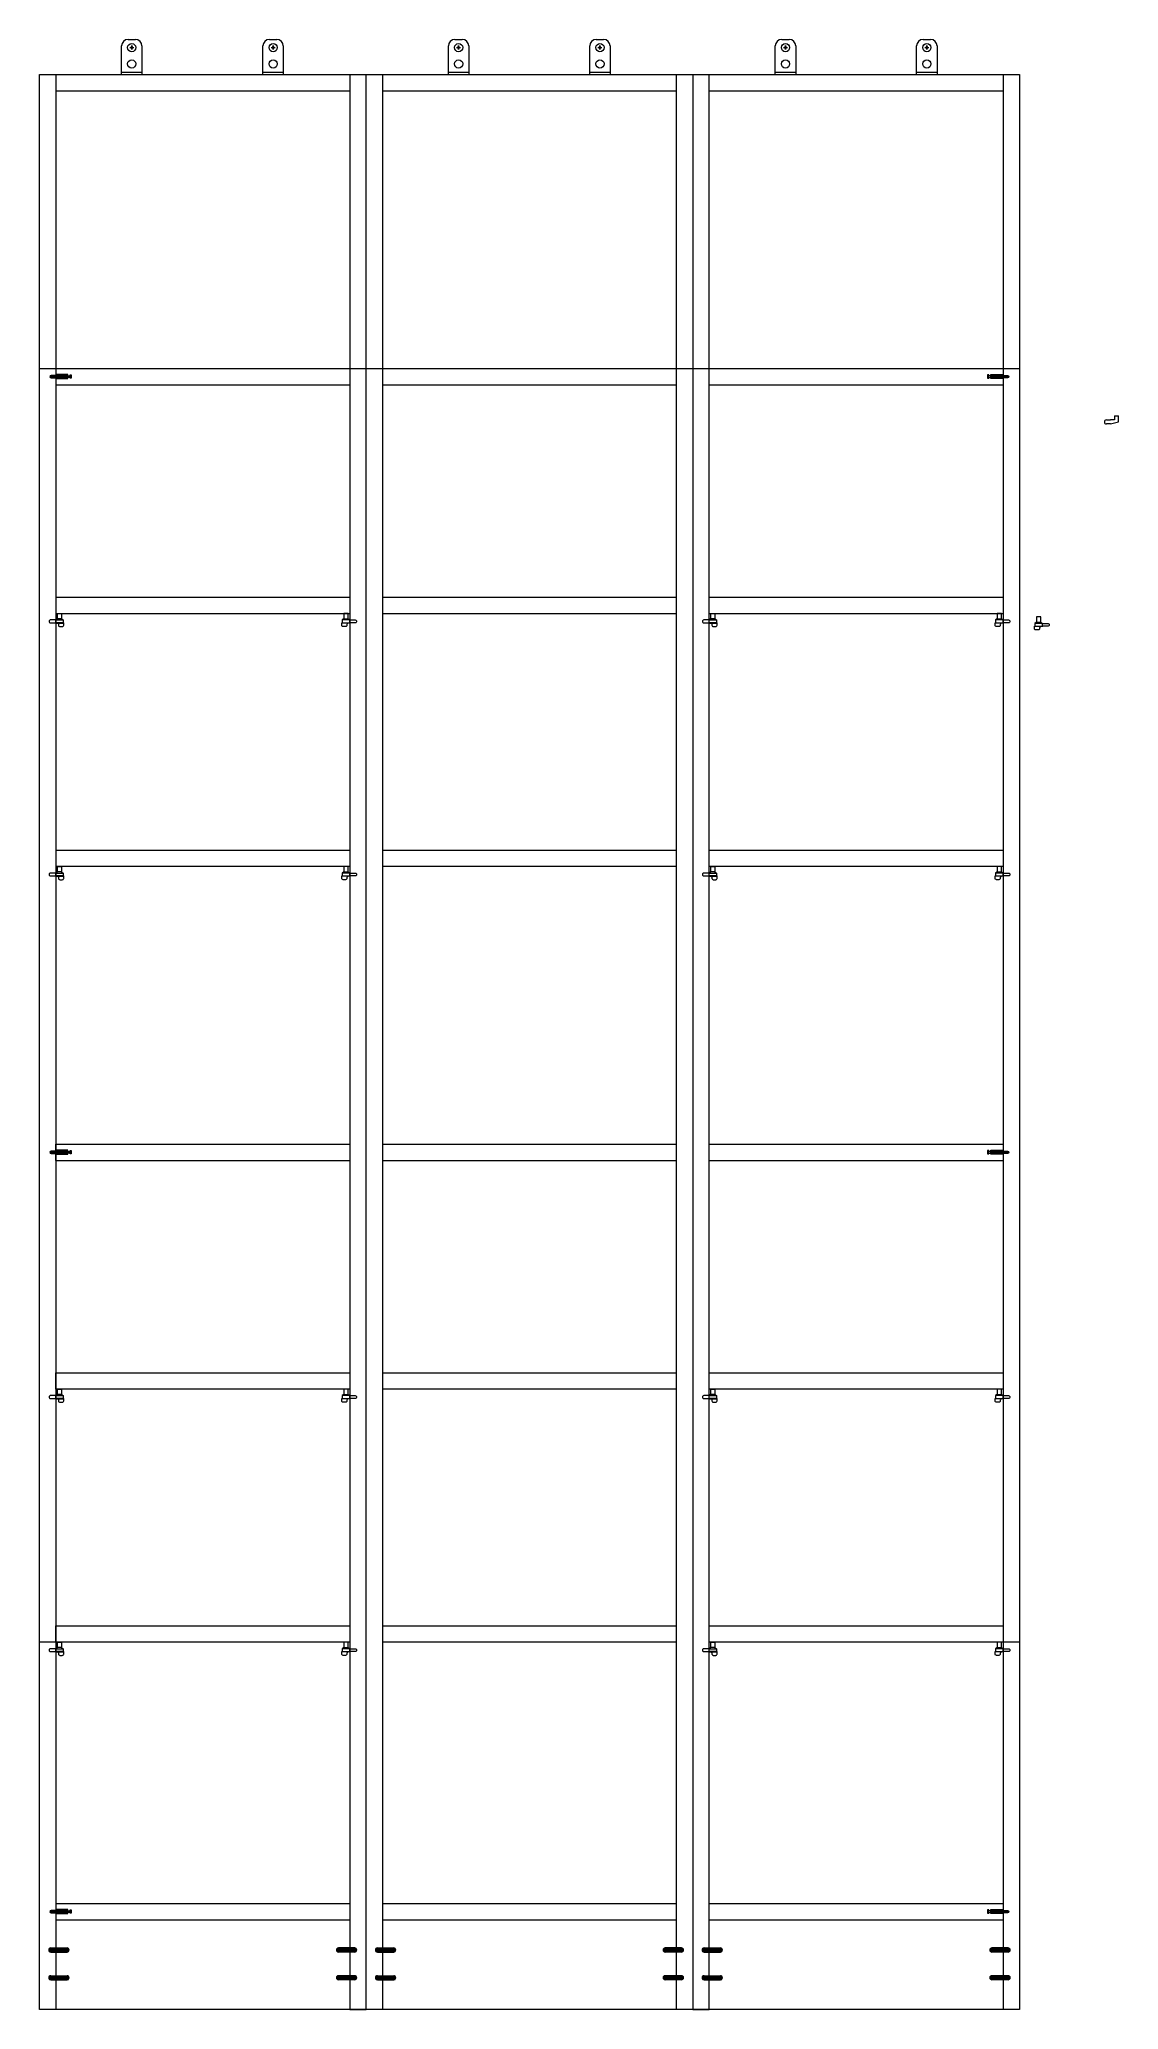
# Model space of a CAD drawing. Header units: millimetres. Extents: x -1085 to 5268, y 134 to 2619.
# Drawn here: x 1735.5 to 1867.6, y 791.7 to 1033 of the extents above; entities that cross this region are included whole.
import ezdxf

# ---------------------------------------------------------------- set-up
doc = ezdxf.new("R2010")
doc.units = ezdxf.units.MM
doc.layers.add('A-FURN', color=2, linetype='Continuous', lineweight=18)
doc.layers.add('A-LINE-GRPH', color=15, linetype='Continuous', lineweight=13)

msp = doc.modelspace()

# ---------------------------------------------------------------- linework, layer by layer
at = {"layer": 'A-FURN'}
for p, q in [((1746.33, 1032.98), (1747.23, 1032.98)), ((1763.64, 1032.98), (1764.54, 1032.98)), ((1786.35, 1032.98), (1787.25, 1032.98)), ((1803.66, 1032.98), (1804.56, 1032.98)), ((1826.38, 1032.98), (1827.28, 1032.98)), ((1843.69, 1032.98), (1844.59, 1032.98)), ((1745.53, 1028.68), (1745.53, 1032.18)), ((1746.53, 1031.98), (1746.74, 1032.02)), ((1746.53, 1031.98), (1747.03, 1031.98)), ((1746.53, 1031.98), (1746.74, 1031.94)), ((1746.74, 1032.02), (1746.78, 1032.23)), ((1746.78, 1031.73), (1746.74, 1031.94)), ((1746.78, 1032.23), (1746.78, 1031.73)), ((1746.78, 1032.23), (1746.82, 1032.02)), ((1746.82, 1031.94), (1746.78, 1031.73)), ((1746.82, 1032.02), (1747.03, 1031.98)), ((1746.82, 1031.94), (1747.02, 1031.98)), ((1748.03, 1032.18), (1748.03, 1028.68)), ((1762.84, 1028.68), (1762.84, 1032.18)), ((1763.84, 1031.98), (1764.05, 1032.02)), ((1763.84, 1031.98), (1764.34, 1031.98)), ((1763.84, 1031.98), (1764.05, 1031.94)), ((1764.05, 1032.02), (1764.09, 1032.23)), ((1764.09, 1031.73), (1764.05, 1031.94)), ((1764.09, 1032.23), (1764.09, 1031.73)), ((1764.09, 1032.23), (1764.14, 1032.02)), ((1764.14, 1031.94), (1764.09, 1031.73)), ((1764.14, 1032.02), (1764.34, 1031.98)), ((1764.14, 1031.94), (1764.33, 1031.98)), ((1765.34, 1032.18), (1765.34, 1028.68)), ((1785.55, 1028.68), (1785.55, 1032.18)), ((1786.55, 1031.98), (1786.75, 1032.02)), ((1786.55, 1031.98), (1787.05, 1031.98)), ((1786.55, 1031.98), (1786.75, 1031.94)), ((1786.75, 1032.02), (1786.8, 1032.23)), ((1786.8, 1031.73), (1786.75, 1031.94)), ((1786.8, 1032.23), (1786.8, 1031.73)), ((1786.8, 1032.23), (1786.84, 1032.02)), ((1786.84, 1031.94), (1786.8, 1031.73)), ((1786.84, 1032.02), (1787.05, 1031.98)), ((1786.84, 1031.94), (1787.04, 1031.98)), ((1788.05, 1032.18), (1788.05, 1028.68)), ((1802.86, 1028.68), (1802.86, 1032.18)), ((1803.86, 1031.98), (1804.07, 1032.02)), ((1803.86, 1031.98), (1804.36, 1031.98)), ((1803.86, 1031.98), (1804.07, 1031.94)), ((1804.07, 1032.02), (1804.11, 1032.23)), ((1804.11, 1031.73), (1804.07, 1031.94)), ((1804.11, 1032.23), (1804.11, 1031.73)), ((1804.11, 1032.23), (1804.15, 1032.02)), ((1804.15, 1031.94), (1804.11, 1031.73)), ((1804.15, 1032.02), (1804.36, 1031.98)), ((1804.15, 1031.94), (1804.35, 1031.98)), ((1805.36, 1032.18), (1805.36, 1028.68)), ((1825.58, 1028.68), (1825.58, 1032.18)), ((1826.58, 1031.98), (1826.79, 1032.02)), ((1826.58, 1031.98), (1827.08, 1031.98)), ((1826.58, 1031.98), (1826.79, 1031.94)), ((1826.79, 1032.02), (1826.83, 1032.23)), ((1826.83, 1031.73), (1826.79, 1031.94)), ((1826.83, 1032.23), (1826.83, 1031.73)), ((1826.83, 1032.23), (1826.87, 1032.02)), ((1826.87, 1031.94), (1826.83, 1031.73)), ((1826.87, 1032.02), (1827.08, 1031.98)), ((1826.87, 1031.94), (1827.07, 1031.98)), ((1828.08, 1032.18), (1828.08, 1028.68)), ((1842.89, 1028.68), (1842.89, 1032.18)), ((1843.89, 1031.98), (1844.1, 1032.02)), ((1843.89, 1031.98), (1844.39, 1031.98)), ((1843.89, 1031.98), (1844.1, 1031.94)), ((1844.1, 1032.02), (1844.14, 1032.23)), ((1844.14, 1031.73), (1844.1, 1031.94)), ((1844.14, 1032.23), (1844.14, 1031.73)), ((1844.14, 1032.23), (1844.18, 1032.02)), ((1844.18, 1031.94), (1844.14, 1031.73)), ((1844.18, 1032.02), (1844.39, 1031.98)), ((1844.18, 1031.94), (1844.38, 1031.98)), ((1845.39, 1032.18), (1845.39, 1028.68)), ((1735.47, 791.68), (1735.47, 1028.68)), ((1735.47, 1028.68), (1855.47, 1028.68)), ((1737.47, 1028.68), (1737.47, 791.68)), ((1745.53, 1028.98), (1748.03, 1028.98)), ((1762.84, 1028.98), (1765.34, 1028.98)), ((1773.47, 1028.68), (1773.47, 791.68)), ((1775.47, 791.68), (1775.47, 1028.68)), ((1775.47, 1028.68), (1777.47, 1028.68)), ((1777.47, 1028.68), (1777.47, 791.68)), ((1785.55, 1028.98), (1788.05, 1028.98)), ((1802.86, 1028.98), (1805.36, 1028.98)), ((1813.47, 791.68), (1813.47, 1028.68)), ((1813.47, 1028.68), (1815.47, 1028.68)), ((1815.47, 1028.68), (1815.47, 791.68)), ((1817.47, 791.68), (1817.47, 1028.68)), ((1825.58, 1028.98), (1828.08, 1028.98)), ((1842.89, 1028.98), (1845.39, 1028.98)), ((1853.47, 1028.68), (1853.47, 791.68)), ((1855.47, 1028.68), (1855.47, 791.68)), ((1737.47, 1026.68), (1773.47, 1026.68)), ((1777.47, 1026.68), (1813.47, 1026.68)), ((1817.47, 1026.68), (1853.47, 1026.68)), ((1735.47, 992.68), (1855.47, 992.68)), ((1737.47, 990.68), (1773.47, 990.68)), ((1777.47, 990.68), (1813.47, 990.68)), ((1817.47, 990.68), (1853.47, 990.68)), ((1737.47, 964.68), (1773.47, 964.68)), ((1777.47, 964.68), (1813.47, 964.68)), ((1817.47, 964.68), (1853.47, 964.68)), ((1737.47, 962.68), (1773.47, 962.68)), ((1777.47, 962.68), (1813.47, 962.68)), ((1817.47, 962.68), (1853.47, 962.68)), ((1737.47, 933.68), (1773.47, 933.68)), ((1773.47, 931.68), (1737.47, 931.68)), ((1737.47, 931.68), (1737.47, 895.68)), ((1777.47, 933.68), (1813.47, 933.68)), ((1813.47, 931.68), (1777.47, 931.68)), ((1817.47, 933.68), (1853.47, 933.68)), ((1853.47, 931.68), (1817.47, 931.68)), ((1737.47, 895.68), (1737.47, 897.68)), ((1737.47, 897.68), (1773.47, 897.68)), ((1777.47, 897.68), (1813.47, 897.68)), ((1817.47, 897.68), (1853.47, 897.68)), ((1737.47, 895.68), (1773.47, 895.68)), ((1777.47, 895.68), (1813.47, 895.68)), ((1817.47, 895.68), (1853.47, 895.68)), ((1737.47, 867.68), (1737.47, 869.68)), ((1737.47, 869.68), (1773.47, 869.68)), ((1777.47, 869.68), (1813.47, 869.68)), ((1817.47, 869.68), (1853.47, 869.68)), ((1773.47, 867.68), (1737.47, 867.68)), ((1737.47, 867.68), (1737.47, 836.68)), ((1813.47, 867.68), (1777.47, 867.68)), ((1853.47, 867.68), (1817.47, 867.68)), ((1737.47, 836.68), (1737.47, 838.68)), ((1737.47, 838.68), (1773.47, 838.68)), ((1777.47, 838.68), (1813.47, 838.68)), ((1817.47, 838.68), (1853.47, 838.68)), ((1773.47, 836.68), (1735.47, 836.68)), ((1813.47, 836.68), (1777.47, 836.68)), ((1855.47, 836.68), (1817.47, 836.68)), ((1737.47, 804.68), (1773.47, 804.68)), ((1777.47, 804.68), (1813.47, 804.68)), ((1817.47, 804.68), (1853.47, 804.68)), ((1737.47, 802.68), (1773.47, 802.68)), ((1777.47, 802.68), (1813.47, 802.68)), ((1817.47, 802.68), (1853.47, 802.68)), ((1855.47, 791.68), (1735.47, 791.68)), ((1773.47, 791.68), (1775.47, 791.68)), ((1815.47, 791.68), (1817.47, 791.68))]:
    msp.add_line(p, q, dxfattribs=at)
for centre in [(1746.78, 1031.98), (1746.78, 1029.98), (1764.09, 1031.98), (1764.09, 1029.98), (1786.8, 1031.98), (1786.8, 1029.98), (1804.11, 1031.98), (1804.11, 1029.98), (1826.83, 1031.98), (1826.83, 1029.98), (1844.14, 1031.98), (1844.14, 1029.98)]:
    msp.add_circle(centre, 0.5, dxfattribs=at)
for centre, start, end in [((1746.33, 1032.18), 90, 180), ((1747.23, 1032.18), 0, 90), ((1763.64, 1032.18), 90, 180), ((1764.54, 1032.18), 0, 90), ((1786.35, 1032.18), 90, 180), ((1787.25, 1032.18), 0, 90), ((1803.66, 1032.18), 90, 180), ((1804.56, 1032.18), 0, 90), ((1826.38, 1032.18), 90, 180), ((1827.28, 1032.18), 0, 90), ((1843.69, 1032.18), 90, 180), ((1844.59, 1032.18), 0, 90)]:
    msp.add_arc(centre, 0.8, start, end, dxfattribs=at)
at = {"layer": 'A-LINE-GRPH'}
for p, q in [((1737, 991.83), (1736.79, 991.63)), ((1737.14, 991.83), (1736.86, 991.56)), ((1737.28, 991.83), (1736.99, 991.55)), ((1737.42, 991.83), (1737.13, 991.55)), ((1737.47, 991.75), (1737.27, 991.55)), ((1738.97, 991.89), (1737.47, 991.89)), ((1739.37, 991.78), (1739.22, 991.78)), ((1851.57, 991.78), (1851.72, 991.78)), ((1851.97, 991.89), (1853.47, 991.89)), ((1853.47, 991.75), (1853.68, 991.55)), ((1853.53, 991.83), (1853.82, 991.55)), ((1853.67, 991.83), (1853.96, 991.55)), ((1853.81, 991.83), (1854.09, 991.56)), ((1853.95, 991.83), (1854.16, 991.63)), ((1738.97, 991.69), (1737.47, 991.69)), ((1738.97, 991.49), (1737.47, 991.49)), ((1739.37, 991.61), (1739.22, 991.61)), ((1851.57, 991.61), (1851.72, 991.61)), ((1851.97, 991.69), (1853.47, 991.69)), ((1851.97, 991.49), (1853.47, 991.49)), ((1866.12, 986.38), (1866.62, 986.38)), ((1866.62, 985.88), (1866.12, 985.88)), ((1867.12, 986.38), (1866.62, 986.38)), ((1866.62, 985.88), (1867.62, 986.13)), ((1867.12, 986.88), (1867.62, 986.88)), ((1867.12, 986.88), (1867.12, 986.38)), ((1867.62, 986.13), (1867.62, 986.88)), ((1738.19, 962.01), (1738.39, 961.88)), ((1772.76, 962.01), (1772.56, 961.88)), ((1818.19, 962.01), (1818.39, 961.88)), ((1852.76, 962.01), (1852.56, 961.88)), ((1857.57, 961.59), (1857.36, 961.46)), ((1738.19, 931.01), (1738.39, 930.88)), ((1772.76, 931.01), (1772.56, 930.88)), ((1818.19, 931.01), (1818.39, 930.88)), ((1852.76, 931.01), (1852.56, 930.88)), ((1737, 896.83), (1736.79, 896.63)), ((1737.14, 896.83), (1736.86, 896.56)), ((1737.28, 896.83), (1736.99, 896.55)), ((1737.42, 896.83), (1737.13, 896.55)), ((1737.47, 896.75), (1737.27, 896.55)), ((1738.97, 896.89), (1737.47, 896.89)), ((1738.97, 896.69), (1737.47, 896.69)), ((1738.97, 896.49), (1737.47, 896.49)), ((1739.37, 896.78), (1739.22, 896.78)), ((1739.37, 896.61), (1739.22, 896.61)), ((1851.57, 896.78), (1851.72, 896.78)), ((1851.57, 896.61), (1851.72, 896.61)), ((1851.97, 896.89), (1853.47, 896.89)), ((1851.97, 896.69), (1853.47, 896.69)), ((1851.97, 896.49), (1853.47, 896.49)), ((1853.47, 896.75), (1853.68, 896.55)), ((1853.53, 896.83), (1853.82, 896.55)), ((1853.67, 896.83), (1853.96, 896.55)), ((1853.81, 896.83), (1854.09, 896.56)), ((1853.95, 896.83), (1854.16, 896.63)), ((1738.19, 867.01), (1738.39, 866.88)), ((1772.76, 867.01), (1772.56, 866.88)), ((1818.19, 867.01), (1818.39, 866.88)), ((1852.76, 867.01), (1852.56, 866.88)), ((1738.19, 836.01), (1738.39, 835.88)), ((1772.76, 836.01), (1772.56, 835.88)), ((1818.19, 836.01), (1818.39, 835.88)), ((1852.76, 836.01), (1852.56, 835.88)), ((1737, 803.83), (1736.79, 803.63)), ((1737.14, 803.83), (1736.86, 803.56)), ((1737.28, 803.83), (1736.99, 803.55)), ((1737.42, 803.83), (1737.13, 803.55)), ((1737.47, 803.75), (1737.27, 803.55)), ((1738.97, 803.89), (1737.47, 803.89)), ((1738.97, 803.69), (1737.47, 803.69)), ((1739.37, 803.78), (1739.22, 803.78)), ((1739.37, 803.61), (1739.22, 803.61)), ((1851.57, 803.78), (1851.72, 803.78)), ((1851.57, 803.61), (1851.72, 803.61)), ((1851.97, 803.89), (1853.47, 803.89)), ((1851.97, 803.69), (1853.47, 803.69)), ((1853.53, 803.83), (1853.82, 803.55)), ((1853.67, 803.83), (1853.96, 803.55)), ((1853.81, 803.83), (1854.09, 803.56)), ((1853.95, 803.83), (1854.16, 803.63)), ((1738.97, 803.49), (1737.47, 803.49)), ((1851.97, 803.49), (1853.47, 803.49)), ((1736.61, 798.98), (1739.11, 798.98)), ((1736.63, 799.07), (1739.09, 799.07)), ((1736.63, 798.88), (1739.09, 798.88)), ((1736.7, 799.17), (1739.02, 799.17)), ((1736.7, 798.78), (1739.02, 798.78)), ((1736.86, 799.23), (1738.86, 799.23)), ((1736.86, 798.73), (1738.86, 798.73)), ((1774.34, 798.98), (1771.84, 798.98)), ((1774.32, 799.07), (1771.86, 799.07)), ((1774.32, 798.88), (1771.86, 798.88)), ((1774.24, 799.17), (1771.93, 799.17)), ((1774.24, 798.78), (1771.93, 798.78)), ((1774.09, 799.23), (1772.09, 799.23)), ((1774.09, 798.73), (1772.09, 798.73)), ((1776.61, 798.98), (1779.11, 798.98)), ((1776.63, 799.07), (1779.09, 799.07)), ((1776.63, 798.88), (1779.09, 798.88)), ((1776.7, 799.17), (1779.02, 799.17)), ((1776.7, 798.78), (1779.02, 798.78)), ((1776.86, 799.23), (1778.86, 799.23)), ((1776.86, 798.73), (1778.86, 798.73)), ((1814.34, 798.98), (1811.84, 798.98)), ((1814.32, 799.07), (1811.86, 799.07)), ((1814.32, 798.88), (1811.86, 798.88)), ((1814.24, 799.17), (1811.93, 799.17)), ((1814.24, 798.78), (1811.93, 798.78)), ((1814.09, 799.23), (1812.09, 799.23)), ((1814.09, 798.73), (1812.09, 798.73)), ((1816.61, 798.98), (1819.11, 798.98)), ((1816.63, 799.07), (1819.09, 799.07)), ((1816.63, 798.88), (1819.09, 798.88)), ((1816.7, 799.17), (1819.02, 799.17)), ((1816.7, 798.78), (1819.02, 798.78)), ((1816.86, 799.23), (1818.86, 799.23)), ((1816.86, 798.73), (1818.86, 798.73)), ((1854.34, 798.98), (1851.84, 798.98)), ((1854.32, 799.07), (1851.86, 799.07)), ((1854.32, 798.88), (1851.86, 798.88)), ((1854.24, 799.17), (1851.93, 799.17)), ((1854.24, 798.78), (1851.93, 798.78)), ((1854.09, 799.23), (1852.09, 799.23)), ((1854.09, 798.73), (1852.09, 798.73)), ((1736.61, 795.58), (1739.11, 795.58)), ((1736.63, 795.67), (1739.09, 795.67)), ((1736.63, 795.48), (1739.09, 795.48)), ((1736.7, 795.77), (1739.02, 795.77)), ((1736.7, 795.38), (1739.02, 795.38)), ((1736.86, 795.83), (1738.86, 795.83)), ((1736.86, 795.33), (1738.86, 795.33)), ((1774.34, 795.58), (1771.84, 795.58)), ((1774.32, 795.67), (1771.86, 795.67)), ((1774.32, 795.48), (1771.86, 795.48)), ((1774.24, 795.77), (1771.93, 795.77)), ((1774.24, 795.38), (1771.93, 795.38)), ((1774.09, 795.83), (1772.09, 795.83)), ((1774.09, 795.33), (1772.09, 795.33)), ((1776.61, 795.58), (1779.11, 795.58)), ((1776.63, 795.67), (1779.09, 795.67)), ((1776.63, 795.48), (1779.09, 795.48)), ((1776.7, 795.77), (1779.02, 795.77)), ((1776.7, 795.38), (1779.02, 795.38)), ((1776.86, 795.83), (1778.86, 795.83)), ((1776.86, 795.33), (1778.86, 795.33)), ((1814.34, 795.58), (1811.84, 795.58)), ((1814.32, 795.67), (1811.86, 795.67)), ((1814.32, 795.48), (1811.86, 795.48)), ((1814.24, 795.77), (1811.93, 795.77)), ((1814.24, 795.38), (1811.93, 795.38)), ((1814.09, 795.83), (1812.09, 795.83)), ((1814.09, 795.33), (1812.09, 795.33)), ((1816.61, 795.58), (1819.11, 795.58)), ((1816.63, 795.67), (1819.09, 795.67)), ((1816.63, 795.48), (1819.09, 795.48)), ((1816.7, 795.77), (1819.02, 795.77)), ((1816.7, 795.38), (1819.02, 795.38)), ((1816.86, 795.83), (1818.86, 795.83)), ((1816.86, 795.33), (1818.86, 795.33)), ((1854.34, 795.58), (1851.84, 795.58)), ((1854.32, 795.67), (1851.86, 795.67)), ((1854.32, 795.48), (1851.86, 795.48)), ((1854.24, 795.77), (1851.93, 795.77)), ((1854.24, 795.38), (1851.93, 795.38)), ((1854.09, 795.83), (1852.09, 795.83)), ((1854.09, 795.33), (1852.09, 795.33))]:
    msp.add_line(p, q, dxfattribs=at)
for points in [[(1737.47, 991.83), (1736.91, 991.83, 1), (1736.91, 991.55), (1737.47, 991.55)], [(1853.47, 991.83), (1854.03, 991.83, -1), (1854.03, 991.55), (1853.47, 991.55)], [(1737.67, 962.01), (1737.47, 961.88), (1736.81, 961.88, 0.414214), (1736.65, 961.71), (1736.65, 961.7, 0.414214), (1736.81, 961.53), (1737.47, 961.53), (1737.43, 961.53), (1737.43, 961.48), (1737.65, 961.48, -0.414214), (1737.82, 961.32), (1737.82, 961.23, 0.414214), (1737.98, 961.06), (1738.28, 961.06, 0.414214), (1738.45, 961.23), (1738.45, 961.48)], [(1773.28, 962.01), (1773.47, 961.88), (1774.14, 961.88, -0.414214), (1774.3, 961.71), (1774.3, 961.7, -0.414214), (1774.14, 961.53), (1773.47, 961.53), (1773.52, 961.53), (1773.52, 961.48), (1773.3, 961.48, 0.414214), (1773.13, 961.32), (1773.13, 961.23, -0.414214), (1772.97, 961.06), (1772.67, 961.06, -0.414214), (1772.5, 961.23), (1772.5, 961.48)], [(1817.67, 962.01), (1817.47, 961.88), (1816.81, 961.88, 0.414214), (1816.65, 961.71), (1816.65, 961.7, 0.414214), (1816.81, 961.53), (1817.47, 961.53), (1817.43, 961.53), (1817.43, 961.48), (1817.65, 961.48, -0.414214), (1817.82, 961.32), (1817.82, 961.23, 0.414214), (1817.98, 961.06), (1818.28, 961.06, 0.414214), (1818.45, 961.23), (1818.45, 961.48)], [(1853.28, 962.01), (1853.47, 961.88), (1854.14, 961.88, -0.414214), (1854.3, 961.71), (1854.3, 961.7, -0.414214), (1854.14, 961.53), (1853.47, 961.53), (1853.52, 961.53), (1853.52, 961.48), (1853.3, 961.48, 0.414214), (1853.13, 961.32), (1853.13, 961.23, -0.414214), (1852.97, 961.06), (1852.67, 961.06, -0.414214), (1852.5, 961.23), (1852.5, 961.48)], [(1858.09, 961.59), (1858.28, 961.46), (1858.94, 961.46, -0.414214), (1859.11, 961.3), (1859.11, 961.28, -0.414214), (1858.94, 961.12), (1858.28, 961.12), (1858.33, 961.12), (1858.33, 961.06), (1858.1, 961.06, 0.414214), (1857.94, 960.9), (1857.94, 960.81, -0.414214), (1857.78, 960.65), (1857.47, 960.65, -0.414214), (1857.31, 960.81), (1857.31, 961.06)], [(1737.67, 931.01), (1737.47, 930.88), (1736.81, 930.88, 0.414214), (1736.65, 930.71), (1736.65, 930.7, 0.414214), (1736.81, 930.53), (1737.47, 930.53), (1737.43, 930.53), (1737.43, 930.48), (1737.65, 930.48, -0.414214), (1737.82, 930.32), (1737.82, 930.23, 0.414214), (1737.98, 930.06), (1738.28, 930.06, 0.414214), (1738.45, 930.23), (1738.45, 930.48)], [(1773.28, 931.01), (1773.47, 930.88), (1774.14, 930.88, -0.414214), (1774.3, 930.71), (1774.3, 930.7, -0.414214), (1774.14, 930.53), (1773.47, 930.53), (1773.52, 930.53), (1773.52, 930.48), (1773.3, 930.48, 0.414214), (1773.13, 930.32), (1773.13, 930.23, -0.414214), (1772.97, 930.06), (1772.67, 930.06, -0.414214), (1772.5, 930.23), (1772.5, 930.48)], [(1817.67, 931.01), (1817.47, 930.88), (1816.81, 930.88, 0.414214), (1816.65, 930.71), (1816.65, 930.7, 0.414214), (1816.81, 930.53), (1817.47, 930.53), (1817.43, 930.53), (1817.43, 930.48), (1817.65, 930.48, -0.414214), (1817.82, 930.32), (1817.82, 930.23, 0.414214), (1817.98, 930.06), (1818.28, 930.06, 0.414214), (1818.45, 930.23), (1818.45, 930.48)], [(1853.28, 931.01), (1853.47, 930.88), (1854.14, 930.88, -0.414214), (1854.3, 930.71), (1854.3, 930.7, -0.414214), (1854.14, 930.53), (1853.47, 930.53), (1853.52, 930.53), (1853.52, 930.48), (1853.3, 930.48, 0.414214), (1853.13, 930.32), (1853.13, 930.23, -0.414214), (1852.97, 930.06), (1852.67, 930.06, -0.414214), (1852.5, 930.23), (1852.5, 930.48)], [(1737.47, 896.83), (1736.91, 896.83, 1), (1736.91, 896.55), (1737.47, 896.55)], [(1853.47, 896.83), (1854.03, 896.83, -1), (1854.03, 896.55), (1853.47, 896.55)], [(1737.67, 867.01), (1737.47, 866.88), (1736.81, 866.88, 0.414214), (1736.65, 866.71), (1736.65, 866.7, 0.414214), (1736.81, 866.53), (1737.47, 866.53), (1737.43, 866.53), (1737.43, 866.48), (1737.65, 866.48, -0.414214), (1737.82, 866.32), (1737.82, 866.23, 0.414214), (1737.98, 866.06), (1738.28, 866.06, 0.414214), (1738.45, 866.23), (1738.45, 866.48)], [(1773.28, 867.01), (1773.47, 866.88), (1774.14, 866.88, -0.414214), (1774.3, 866.71), (1774.3, 866.7, -0.414214), (1774.14, 866.53), (1773.47, 866.53), (1773.52, 866.53), (1773.52, 866.48), (1773.3, 866.48, 0.414214), (1773.13, 866.32), (1773.13, 866.23, -0.414214), (1772.97, 866.06), (1772.67, 866.06, -0.414214), (1772.5, 866.23), (1772.5, 866.48)], [(1817.67, 867.01), (1817.47, 866.88), (1816.81, 866.88, 0.414214), (1816.65, 866.71), (1816.65, 866.7, 0.414214), (1816.81, 866.53), (1817.47, 866.53), (1817.43, 866.53), (1817.43, 866.48), (1817.65, 866.48, -0.414214), (1817.82, 866.32), (1817.82, 866.23, 0.414214), (1817.98, 866.06), (1818.28, 866.06, 0.414214), (1818.45, 866.23), (1818.45, 866.48)], [(1853.28, 867.01), (1853.47, 866.88), (1854.14, 866.88, -0.414214), (1854.3, 866.71), (1854.3, 866.7, -0.414214), (1854.14, 866.53), (1853.47, 866.53), (1853.52, 866.53), (1853.52, 866.48), (1853.3, 866.48, 0.414214), (1853.13, 866.32), (1853.13, 866.23, -0.414214), (1852.97, 866.06), (1852.67, 866.06, -0.414214), (1852.5, 866.23), (1852.5, 866.48)], [(1737.67, 836.01), (1737.47, 835.88), (1736.81, 835.88, 0.414214), (1736.65, 835.71), (1736.65, 835.7, 0.414214), (1736.81, 835.53), (1737.47, 835.53), (1737.43, 835.53), (1737.43, 835.48), (1737.65, 835.48, -0.414214), (1737.82, 835.32), (1737.82, 835.23, 0.414214), (1737.98, 835.06), (1738.28, 835.06, 0.414214), (1738.45, 835.23), (1738.45, 835.48)], [(1773.28, 836.01), (1773.47, 835.88), (1774.14, 835.88, -0.414214), (1774.3, 835.71), (1774.3, 835.7, -0.414214), (1774.14, 835.53), (1773.47, 835.53), (1773.52, 835.53), (1773.52, 835.48), (1773.3, 835.48, 0.414214), (1773.13, 835.32), (1773.13, 835.23, -0.414214), (1772.97, 835.06), (1772.67, 835.06, -0.414214), (1772.5, 835.23), (1772.5, 835.48)], [(1817.67, 836.01), (1817.47, 835.88), (1816.81, 835.88, 0.414214), (1816.65, 835.71), (1816.65, 835.7, 0.414214), (1816.81, 835.53), (1817.47, 835.53), (1817.43, 835.53), (1817.43, 835.48), (1817.65, 835.48, -0.414214), (1817.82, 835.32), (1817.82, 835.23, 0.414214), (1817.98, 835.06), (1818.28, 835.06, 0.414214), (1818.45, 835.23), (1818.45, 835.48)], [(1853.28, 836.01), (1853.47, 835.88), (1854.14, 835.88, -0.414214), (1854.3, 835.71), (1854.3, 835.7, -0.414214), (1854.14, 835.53), (1853.47, 835.53), (1853.52, 835.53), (1853.52, 835.48), (1853.3, 835.48, 0.414214), (1853.13, 835.32), (1853.13, 835.23, -0.414214), (1852.97, 835.06), (1852.67, 835.06, -0.414214), (1852.5, 835.23), (1852.5, 835.48)], [(1737.47, 803.83), (1736.91, 803.83, 1), (1736.91, 803.55), (1737.47, 803.55)], [(1853.47, 803.83), (1854.03, 803.83, -1), (1854.03, 803.55), (1853.47, 803.55)]]:
    msp.add_lwpolyline(points, format="xyb", dxfattribs=at)
for points in [[(1737.47, 991.94), (1737.47, 991.44), (1738.97, 991.44), (1738.97, 991.94)], [(1739.22, 991.89), (1739.37, 991.89), (1739.37, 991.49), (1739.22, 991.49)], [(1851.72, 991.89), (1851.57, 991.89), (1851.57, 991.49), (1851.72, 991.49)], [(1853.47, 991.94), (1853.47, 991.44), (1851.97, 991.44), (1851.97, 991.94)], [(1737.47, 961.88), (1738.39, 961.88), (1738.39, 961.53), (1737.47, 961.53)], [(1737.67, 962.68), (1738.19, 962.68), (1738.19, 962.01), (1737.67, 962.01)], [(1773.47, 961.88), (1772.56, 961.88), (1772.56, 961.53), (1773.47, 961.53)], [(1773.28, 962.68), (1772.76, 962.68), (1772.76, 962.01), (1773.28, 962.01)], [(1817.47, 961.88), (1818.39, 961.88), (1818.39, 961.53), (1817.47, 961.53)], [(1817.67, 962.68), (1818.19, 962.68), (1818.19, 962.01), (1817.67, 962.01)], [(1853.47, 961.88), (1852.56, 961.88), (1852.56, 961.53), (1853.47, 961.53)], [(1853.28, 962.68), (1852.76, 962.68), (1852.76, 962.01), (1853.28, 962.01)], [(1858.28, 961.46), (1857.36, 961.46), (1857.36, 961.12), (1858.28, 961.12)], [(1858.09, 962.27), (1857.57, 962.27), (1857.57, 961.59), (1858.09, 961.59)], [(1737.67, 931.68), (1738.19, 931.68), (1738.19, 931.01), (1737.67, 931.01)], [(1773.28, 931.68), (1772.76, 931.68), (1772.76, 931.01), (1773.28, 931.01)], [(1817.67, 931.68), (1818.19, 931.68), (1818.19, 931.01), (1817.67, 931.01)], [(1853.28, 931.68), (1852.76, 931.68), (1852.76, 931.01), (1853.28, 931.01)], [(1737.47, 930.88), (1738.39, 930.88), (1738.39, 930.53), (1737.47, 930.53)], [(1773.47, 930.88), (1772.56, 930.88), (1772.56, 930.53), (1773.47, 930.53)], [(1817.47, 930.88), (1818.39, 930.88), (1818.39, 930.53), (1817.47, 930.53)], [(1853.47, 930.88), (1852.56, 930.88), (1852.56, 930.53), (1853.47, 930.53)], [(1737.47, 896.94), (1737.47, 896.44), (1738.97, 896.44), (1738.97, 896.94)], [(1739.22, 896.89), (1739.37, 896.89), (1739.37, 896.49), (1739.22, 896.49)], [(1851.72, 896.89), (1851.57, 896.89), (1851.57, 896.49), (1851.72, 896.49)], [(1853.47, 896.94), (1853.47, 896.44), (1851.97, 896.44), (1851.97, 896.94)], [(1737.47, 866.88), (1738.39, 866.88), (1738.39, 866.53), (1737.47, 866.53)], [(1737.67, 867.68), (1738.19, 867.68), (1738.19, 867.01), (1737.67, 867.01)], [(1773.47, 866.88), (1772.56, 866.88), (1772.56, 866.53), (1773.47, 866.53)], [(1773.28, 867.68), (1772.76, 867.68), (1772.76, 867.01), (1773.28, 867.01)], [(1817.47, 866.88), (1818.39, 866.88), (1818.39, 866.53), (1817.47, 866.53)], [(1817.67, 867.68), (1818.19, 867.68), (1818.19, 867.01), (1817.67, 867.01)], [(1853.47, 866.88), (1852.56, 866.88), (1852.56, 866.53), (1853.47, 866.53)], [(1853.28, 867.68), (1852.76, 867.68), (1852.76, 867.01), (1853.28, 867.01)], [(1737.47, 835.88), (1738.39, 835.88), (1738.39, 835.53), (1737.47, 835.53)], [(1737.67, 836.68), (1738.19, 836.68), (1738.19, 836.01), (1737.67, 836.01)], [(1773.47, 835.88), (1772.56, 835.88), (1772.56, 835.53), (1773.47, 835.53)], [(1773.28, 836.68), (1772.76, 836.68), (1772.76, 836.01), (1773.28, 836.01)], [(1817.47, 835.88), (1818.39, 835.88), (1818.39, 835.53), (1817.47, 835.53)], [(1817.67, 836.68), (1818.19, 836.68), (1818.19, 836.01), (1817.67, 836.01)], [(1853.47, 835.88), (1852.56, 835.88), (1852.56, 835.53), (1853.47, 835.53)], [(1853.28, 836.68), (1852.76, 836.68), (1852.76, 836.01), (1853.28, 836.01)], [(1737.47, 803.94), (1737.47, 803.44), (1738.97, 803.44), (1738.97, 803.94)], [(1739.22, 803.89), (1739.37, 803.89), (1739.37, 803.49), (1739.22, 803.49)], [(1851.72, 803.89), (1851.57, 803.89), (1851.57, 803.49), (1851.72, 803.49)], [(1853.47, 803.94), (1853.47, 803.44), (1851.97, 803.44), (1851.97, 803.94)]]:
    msp.add_lwpolyline(points, close=True, dxfattribs=at)
for points in [[(1737.47, 991.79), (1738.97, 991.79), (1739.22, 991.79)], [(1853.47, 991.79), (1851.97, 991.79), (1851.72, 991.79)], [(1739.22, 991.59), (1738.97, 991.59), (1737.47, 991.59)], [(1851.72, 991.59), (1851.97, 991.59), (1853.47, 991.59)], [(1737.65, 961.48), (1738.45, 961.48), (1738.45, 961.53), (1738.39, 961.53)], [(1773.3, 961.48), (1772.5, 961.48), (1772.5, 961.53), (1772.56, 961.53)], [(1817.65, 961.48), (1818.45, 961.48), (1818.45, 961.53), (1818.39, 961.53)], [(1853.3, 961.48), (1852.5, 961.48), (1852.5, 961.53), (1852.56, 961.53)], [(1858.1, 961.06), (1857.31, 961.06), (1857.31, 961.12), (1857.36, 961.12)], [(1737.65, 930.48), (1738.45, 930.48), (1738.45, 930.53), (1738.39, 930.53)], [(1773.3, 930.48), (1772.5, 930.48), (1772.5, 930.53), (1772.56, 930.53)], [(1817.65, 930.48), (1818.45, 930.48), (1818.45, 930.53), (1818.39, 930.53)], [(1853.3, 930.48), (1852.5, 930.48), (1852.5, 930.53), (1852.56, 930.53)], [(1737.47, 896.79), (1738.97, 896.79), (1739.22, 896.79)], [(1739.22, 896.59), (1738.97, 896.59), (1737.47, 896.59)], [(1853.47, 896.79), (1851.97, 896.79), (1851.72, 896.79)], [(1851.72, 896.59), (1851.97, 896.59), (1853.47, 896.59)], [(1737.65, 866.48), (1738.45, 866.48), (1738.45, 866.53), (1738.39, 866.53)], [(1773.3, 866.48), (1772.5, 866.48), (1772.5, 866.53), (1772.56, 866.53)], [(1817.65, 866.48), (1818.45, 866.48), (1818.45, 866.53), (1818.39, 866.53)], [(1853.3, 866.48), (1852.5, 866.48), (1852.5, 866.53), (1852.56, 866.53)], [(1737.65, 835.48), (1738.45, 835.48), (1738.45, 835.53), (1738.39, 835.53)], [(1773.3, 835.48), (1772.5, 835.48), (1772.5, 835.53), (1772.56, 835.53)], [(1817.65, 835.48), (1818.45, 835.48), (1818.45, 835.53), (1818.39, 835.53)], [(1853.3, 835.48), (1852.5, 835.48), (1852.5, 835.53), (1852.56, 835.53)], [(1737.47, 803.79), (1738.97, 803.79), (1739.22, 803.79)], [(1739.22, 803.59), (1738.97, 803.59), (1737.47, 803.59)], [(1853.47, 803.79), (1851.97, 803.79), (1851.72, 803.79)], [(1851.72, 803.59), (1851.97, 803.59), (1853.47, 803.59)]]:
    msp.add_lwpolyline(points, dxfattribs=at)
for centre, start, end in [((1866.12, 986.13), 90, 270), ((1736.86, 798.98), 90, 270), ((1738.86, 798.98), 270, 90), ((1772.09, 798.98), 90, 270), ((1774.09, 798.98), 270, 90), ((1776.86, 798.98), 90, 270), ((1778.86, 798.98), 270, 90), ((1812.09, 798.98), 90, 270), ((1814.09, 798.98), 270, 90), ((1816.86, 798.98), 90, 270), ((1818.86, 798.98), 270, 90), ((1852.09, 798.98), 90, 270), ((1854.09, 798.98), 270, 90), ((1736.86, 795.58), 90, 270), ((1738.86, 795.58), 270, 90), ((1772.09, 795.58), 90, 270), ((1774.09, 795.58), 270, 90), ((1776.86, 795.58), 90, 270), ((1778.86, 795.58), 270, 90), ((1812.09, 795.58), 90, 270), ((1814.09, 795.58), 270, 90), ((1816.86, 795.58), 90, 270), ((1818.86, 795.58), 270, 90), ((1852.09, 795.58), 90, 270), ((1854.09, 795.58), 270, 90)]:
    msp.add_arc(centre, 0.25, start, end, dxfattribs=at)

doc.saveas('drawing.dxf')
